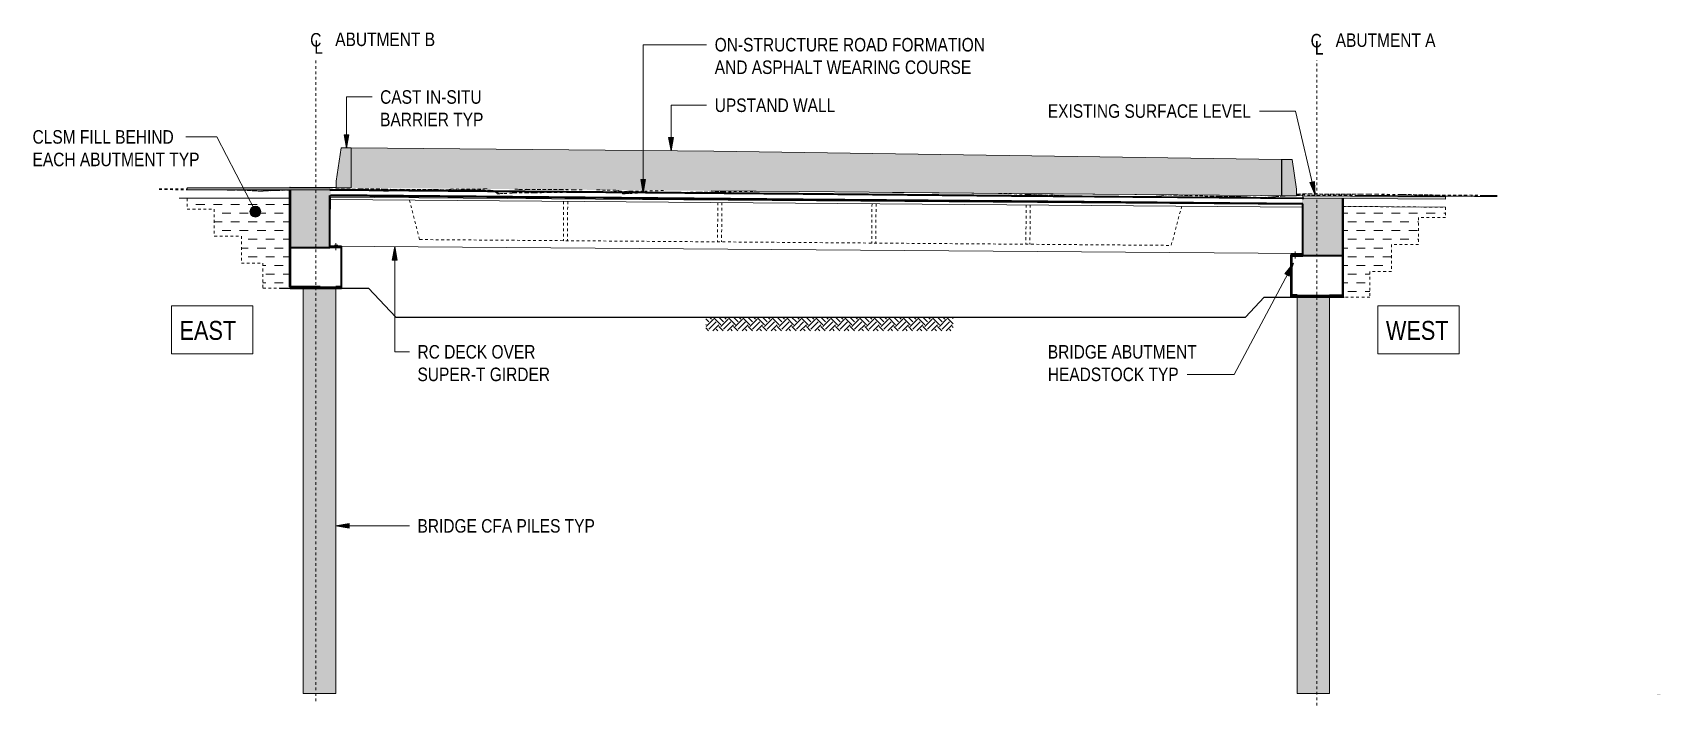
# Model space of a CAD drawing. Header units: metres. Extents: x -1160 to -900, y 3 to 561.
# Drawn here: x -1086 to -1025.8, y 3 to 27.9 of the extents above; entities that cross this region are included whole.
import ezdxf

# ---------------------------------------------------------------- set-up
doc = ezdxf.new("R2010")
doc.units = ezdxf.units.M
for name, pattern in [('Dash - Tight', [0.0045, 0.003, -0.0015]), ('JacobsCenter', [0.015, 0.009, -0.0015, 0.003, -0.0015]), ('JacobsDash', [0.0045, 0.003, -0.0015])]:
    doc.linetypes.add(name, pattern=pattern)
for name, color, linetype, lineweight in [('A-ANNO-NOTE', 7, 'Continuous', 9), ('A-DETL', 7, 'Continuous', 13), ('A-DETL-GENF', 7, 'Continuous', 9), ('A-FLOR', 7, 'Continuous', 40), ('A-GENM', 7, 'Continuous', 25), ('G-ANNO-TEXT', 7, 'Continuous', 9), ('S-BEAM', 7, 'Continuous', 40), ('S-FNDN', 7, 'Continuous', 40)]:
    doc.layers.add(name, color=color, linetype=linetype, lineweight=lineweight)
doc.styles.add('Arial Narrow', font='ARIALN.TTF', dxfattribs={"height": 0.5})
doc.styles.add('Arial Narrow_2', font='ARIALN.TTF', dxfattribs={"height": 0.7})
doc.styles.add('Arial Narrow_3', font='ARIALN.TTF', dxfattribs={"height": 0.0035})
doc.styles.add('Arial Narrow_4', font='ARIALN.TTF', dxfattribs={"height": 0.005})
pattern_1 = [(0, (-1057.083, 10.849), (0.32258, 0.32258), [0.32258, -0.32258])]

msp = doc.modelspace()

# ---------------------------------------------------------------- texts
at = {"layer": 'A-ANNO-NOTE', "char_height": 0.5, "attachment_point": 1, "style": 'Arial Narrow', "bg_fill": 3, "box_fill_scale": 1, "bg_fill_color": 256, "bg_fill_true_color": 13158600, "bg_fill_transparency": 0}
for s, insert in [('ABUTMENT B', (-1074.837, 27.851)), ('ABUTMENT A', (-1037.852, 27.82))]:
    msp.add_mtext(s, dxfattribs=dict(at, insert=insert))
at = {"layer": 'G-ANNO-TEXT', "char_height": 0.5, "attachment_point": 1, "style": 'Arial Narrow', "bg_fill": 3, "box_fill_scale": 1, "bg_fill_color": 256, "bg_fill_true_color": 13158600, "bg_fill_transparency": 0}
for s, insert in [('AND ASPHALT WEARING COURSE', (-1060.808, 26.818)), ('BARRIER TYP', (-1073.178, 24.884)), ('EXISTING SURFACE LEVEL', (-1048.494, 25.197)), ('EACH ABUTMENT TYP', (-1086.027, 23.408)), ('BRIDGE ABUTMENT ', (-1048.494, 16.292)), ('SUPER-T GIRDER', (-1071.796, 15.458)), ('HEADSTOCK TYP', (-1048.494, 15.458))]:
    msp.add_mtext(s, dxfattribs=dict(at, insert=insert))
at = {"layer": 'G-ANNO-TEXT', "insert": (-1025.976, 3.38), "char_height": 0.0035, "attachment_point": 1, "style": 'Arial Narrow_3', "bg_fill": 3, "box_fill_scale": 1, "bg_fill_color": 256, "bg_fill_transparency": 0}
msp.add_mtext('1.', dxfattribs=at)

# ---------------------------------------------------------------- blocks, each defined once
blk = doc.blocks.new('T2DPAA-T2D-PWA-SU-M3D-000101_dwg-40820706-DRG-2873033 - SECTION-STAGE 6')
at = {"color": 9, "linetype": 'Dash - Tight', "lineweight": 18, "true_color": 0xc0c0c0}
for p, q in [((-349.786, 22.044), (-348.75, 22.038)), ((-349.786, 22.042), (-348.75, 22.036)), ((-347.476, 22.028), (-346.835, 22.023)), ((-347.385, 22.028), (-347.111, 22.026)), ((-347.111, 22.026), (-346.841, 22.024)), ((-346.841, 22.024), (-346.815, 22.023)), ((-346.841, 22.024), (-346.835, 22.023)), ((-346.835, 22.023), (-346.746, 22.02)), ((-346.815, 22.023), (-346.679, 22.018)), ((-346.746, 22.02), (-346.231, 21.996)), ((-346.746, 22.02), (-346.679, 22.018)), ((-346.679, 22.018), (-346.177, 21.995)), ((-346.231, 21.996), (-346.116, 21.987)), ((-346.231, 21.996), (-346.177, 21.995)), ((-346.177, 21.995), (-346.065, 21.986)), ((-346.116, 21.987), (-345.95, 21.994)), ((-346.116, 21.987), (-346.049, 21.984)), ((-346.065, 21.986), (-346.049, 21.984)), ((-346.049, 21.984), (-345.888, 21.991)), ((-345.95, 21.994), (-345.483, 22.012)), ((-345.95, 21.994), (-345.863, 21.993)), ((-345.888, 21.991), (-345.863, 21.993)), ((-345.863, 21.993), (-345.416, 22.01)), ((-345.483, 22.012), (-344.95, 22.024)), ((-345.483, 22.012), (-345.416, 22.01)), ((-345.416, 22.01), (-344.95, 22.02)), ((-343.478, 22.055), (-343.235, 22.052)), ((-343.478, 22.053), (-343.256, 22.05)), ((-343.256, 22.05), (-342.446, 22.063)), ((-343.256, 22.05), (-343.235, 22.052)), ((-343.235, 22.052), (-342.381, 22.066)), ((-342.446, 22.063), (-342.335, 22.065)), ((-342.381, 22.066), (-341.436, 22.064)), ((-342.381, 22.066), (-342.335, 22.065)), ((-342.335, 22.065), (-341.444, 22.064)), ((-341.444, 22.064), (-341.132, 22.051)), ((-341.444, 22.064), (-341.436, 22.064)), ((-341.436, 22.064), (-341.106, 22.05)), ((-341.132, 22.051), (-341.088, 22.049)), ((-341.106, 22.05), (-340.85, 22.052)), ((-341.106, 22.05), (-341.088, 22.049)), ((-341.088, 22.049), (-340.842, 22.05)), ((-340.85, 22.052), (-339.584, 22.041)), ((-340.85, 22.052), (-340.813, 22.05)), ((-340.842, 22.05), (-340.813, 22.05)), ((-340.813, 22.05), (-339.602, 22.04)), ((-339.584, 22.041), (-339.602, 22.04)), ((-339.578, 22.04), (-339.602, 22.04)), ((-339.584, 22.041), (-339.384, 22.04)), ((-339.578, 22.04), (-339.387, 22.039)), ((-339.387, 22.039), (-339.384, 22.04)), ((-339.387, 22.039), (-339.124, 22.038)), ((-339.384, 22.04), (-339.107, 22.038)), ((-339.124, 22.038), (-339.091, 22.037)), ((-339.107, 22.038), (-338.37, 22.033)), ((-339.107, 22.038), (-339.091, 22.037)), ((-339.091, 22.037), (-338.4, 22.032)), ((-338.4, 22.032), (-338.301, 22.031)), ((-338.37, 22.033), (-337.845, 22.024)), ((-338.37, 22.033), (-338.301, 22.031)), ((-338.301, 22.031), (-337.856, 22.024)), ((-337.856, 22.024), (-337.607, 22.024)), ((-337.856, 22.024), (-337.845, 22.024)), ((-337.845, 22.024), (-337.551, 22.024)), ((-337.607, 22.024), (-337.543, 22.024)), ((-337.551, 22.024), (-337.347, 21.983)), ((-337.551, 22.024), (-337.543, 22.024)), ((-337.543, 22.024), (-337.432, 22.001)), ((-337.432, 22.001), (-337.426, 21.997)), ((-337.432, 22.001), (-337.347, 21.983)), ((-337.426, 21.997), (-337.3, 21.901)), ((-337.347, 21.983), (-337.336, 21.974)), ((-337.336, 21.974), (-337.283, 21.935)), ((-337.336, 21.974), (-337.3, 21.901)), ((-337.3, 21.901), (-337.291, 21.894)), ((-337.291, 21.894), (-337.283, 21.935)), ((-337.291, 21.894), (-337.276, 21.885)), ((-337.283, 21.935), (-337.2, 21.885)), ((-337.166, 21.892), (-337.276, 21.885)), ((-337.2, 21.885), (-337.276, 21.885)), ((-337.2, 21.885), (-337.039, 21.896)), ((-337.166, 21.892), (-337.036, 21.901)), ((-337.039, 21.896), (-336.741, 21.915)), ((-337.036, 21.901), (-337.039, 21.896)), ((-337.036, 21.901), (-336.794, 21.916)), ((-336.794, 21.916), (-336.743, 21.92)), ((-336.743, 21.92), (-336.668, 21.92)), ((-336.743, 21.92), (-336.697, 21.919)), ((-336.741, 21.915), (-336.697, 21.919)), ((-336.741, 21.915), (-336.702, 21.917)), ((-336.702, 21.917), (-336.68, 21.919)), ((-336.697, 21.919), (-336.702, 21.917)), ((-336.697, 21.919), (-336.668, 21.92)), ((-336.697, 21.919), (-336.68, 21.919)), ((-336.68, 21.919), (-336.252, 21.926)), ((-336.668, 21.92), (-336.225, 21.927)), ((-336.252, 21.926), (-335.916, 21.927)), ((-336.252, 21.926), (-336.225, 21.927)), ((-336.225, 21.927), (-335.9, 21.928)), ((-335.916, 21.927), (-335.661, 21.928)), ((-335.916, 21.927), (-335.9, 21.928)), ((-335.9, 21.928), (-335.652, 21.929)), ((-335.661, 21.928), (-335.38, 21.935)), ((-335.661, 21.928), (-335.652, 21.929)), ((-335.652, 21.929), (-335.38, 21.936)), ((-335.38, 21.936), (-334.506, 21.945)), ((-335.38, 21.935), (-334.479, 21.944)), ((-335.38, 21.936), (-335.38, 21.935)), ((-334.506, 21.945), (-334.435, 21.945)), ((-334.479, 21.944), (-333.58, 21.958)), ((-334.479, 21.944), (-334.435, 21.945)), ((-334.435, 21.945), (-333.58, 21.958)), ((-333.58, 21.958), (-332.438, 21.979)), ((-333.58, 21.958), (-332.38, 21.979)), ((-333.58, 21.958), (-333.58, 21.958)), ((-332.37, 21.98), (-332.438, 21.979)), ((-332.38, 21.979), (-332.438, 21.979)), ((-332.38, 21.979), (-331.846, 21.987)), ((-332.37, 21.98), (-331.846, 21.987)), ((-331.846, 21.987), (-331.063, 22.009)), ((-331.846, 21.987), (-331.053, 22.008)), ((-331.846, 21.987), (-331.846, 21.987)), ((-318.758, 21.903), (-318.382, 21.891)), ((-318.736, 21.903), (-318.382, 21.891)), ((-318.382, 21.891), (-317.745, 21.865)), ((-318.382, 21.891), (-317.701, 21.863)), ((-318.382, 21.891), (-318.382, 21.891)), ((-317.634, 21.862), (-317.745, 21.865)), ((-317.701, 21.863), (-317.745, 21.865)), ((-317.701, 21.863), (-316.329, 21.819)), ((-317.634, 21.862), (-316.329, 21.82)), ((-316.329, 21.82), (-315.962, 21.808)), ((-316.329, 21.82), (-316.329, 21.819)), ((-316.329, 21.819), (-315.943, 21.806)), ((-315.962, 21.808), (-315.778, 21.807)), ((-315.962, 21.808), (-315.943, 21.806)), ((-315.943, 21.806), (-315.749, 21.805)), ((-315.778, 21.807), (-315.559, 21.799)), ((-315.778, 21.807), (-315.749, 21.805)), ((-315.749, 21.805), (-315.519, 21.797)), ((-315.559, 21.799), (-315.267, 21.794)), ((-315.559, 21.799), (-315.519, 21.797)), ((-315.519, 21.797), (-315.212, 21.792)), ((-315.267, 21.794), (-314.836, 21.788)), ((-315.267, 21.794), (-315.212, 21.792)), ((-315.212, 21.792), (-314.76, 21.785)), ((-314.836, 21.788), (-314.634, 21.784)), ((-314.836, 21.788), (-314.76, 21.785)), ((-314.76, 21.785), (-314.547, 21.781)), ((-314.634, 21.784), (-314.516, 21.781)), ((-314.492, 21.782), (-314.547, 21.781)), ((-314.547, 21.781), (-314.516, 21.781)), ((-314.516, 21.781), (-314.469, 21.782)), ((-314.492, 21.782), (-314.433, 21.783)), ((-314.412, 21.778), (-314.492, 21.782)), ((-314.433, 21.783), (-314.469, 21.782)), ((-314.433, 21.783), (-314.387, 21.78)), ((-314.412, 21.778), (-314.387, 21.78)), ((-314.412, 21.778), (-314.295, 21.769)), ((-314.387, 21.78), (-314.318, 21.775)), ((-314.318, 21.775), (-314.231, 21.769)), ((-314.295, 21.769), (-314.221, 21.769)), ((-314.295, 21.769), (-314.231, 21.769)), ((-314.231, 21.769), (-314.215, 21.769)), ((-314.221, 21.769), (-314.161, 21.766)), ((-314.221, 21.769), (-314.215, 21.769)), ((-314.215, 21.769), (-314.201, 21.768)), ((-314.201, 21.768), (-314.159, 21.768)), ((-314.201, 21.768), (-314.161, 21.766)), ((-314.161, 21.766), (-313.978, 21.763)), ((-314.159, 21.768), (-313.968, 21.764)), ((-313.978, 21.763), (-313.968, 21.764)), ((-313.978, 21.763), (-313.758, 21.751)), ((-313.968, 21.764), (-313.789, 21.754)), ((-313.688, 21.749), (-313.789, 21.754)), ((-313.632, 21.752), (-313.758, 21.751)), ((-313.688, 21.749), (-313.758, 21.751)), ((-313.609, 21.75), (-313.688, 21.749)), ((-313.632, 21.752), (-313.629, 21.752)), ((-313.632, 21.752), (-313.622, 21.752)), ((-313.629, 21.752), (-313.622, 21.752)), ((-313.622, 21.752), (-313.629, 21.752)), ((-313.622, 21.752), (-313.618, 21.753)), ((-313.622, 21.752), (-313.618, 21.753)), ((-313.622, 21.752), (-313.604, 21.75)), ((-313.622, 21.752), (-313.622, 21.752)), ((-313.622, 21.752), (-313.553, 21.752)), ((-313.618, 21.753), (-313.258, 21.776)), ((-313.609, 21.75), (-313.604, 21.75)), ((-313.604, 21.75), (-313.553, 21.752)), ((-313.553, 21.752), (-313.545, 21.752)), ((-313.545, 21.752), (-313.26, 21.77)), ((-313.26, 21.77), (-313.157, 21.778)), ((-313.26, 21.77), (-313.258, 21.776)), ((-313.258, 21.776), (-313.127, 21.785)), ((-313.157, 21.778), (-312.978, 21.791)), ((-313.157, 21.778), (-313.127, 21.785)), ((-313.127, 21.785), (-312.9, 21.801)), ((-312.9, 21.801), (-312.978, 21.791)), ((-312.903, 21.796), (-312.978, 21.791)), ((-312.903, 21.796), (-312.78, 21.804)), ((-312.9, 21.801), (-312.761, 21.811)), ((-312.78, 21.804), (-312.563, 21.843)), ((-312.78, 21.804), (-312.761, 21.811)), ((-312.761, 21.811), (-312.542, 21.85)), ((-312.563, 21.843), (-312.535, 21.85)), ((-312.563, 21.843), (-312.539, 21.848)), ((-312.539, 21.848), (-312.529, 21.85)), ((-308.297, 21.859), (-308.287, 21.859)), ((-308.297, 21.857), (-308.287, 21.857)), ((-307.737, 21.85), (-307.171, 21.84)), ((-307.737, 21.847), (-307.187, 21.838)), ((-307.187, 21.838), (-307.171, 21.84)), ((-307.187, 21.838), (-305.498, 21.827)), ((-307.171, 21.84), (-305.391, 21.828)), ((-305.498, 21.827), (-305.302, 21.825)), ((-305.391, 21.828), (-301.877, 21.801)), ((-305.391, 21.828), (-305.302, 21.825)), ((-305.302, 21.825), (-301.968, 21.799)), ((-301.968, 21.799), (-301.877, 21.801)), ((-301.968, 21.799), (-300.33, 21.783)), ((-301.877, 21.801), (-300.33, 21.785))]:
    blk.add_line(p, q, dxfattribs=at)
blk = doc.blocks.new('T2DPAA-T2D-PWA-SU-M3D-000100_SurveySurface_rvt-1-DRG-2873033 - SECTION-STAGE 6')
at = {"color": 9, "linetype": 'Dash - Tight', "lineweight": 18, "true_color": 0xc0c0c0}
blk.add_blockref('T2DPAA-T2D-PWA-SU-M3D-000101_dwg-40820706-DRG-2873033 - SECTION-STAGE 6', (0, 0), dxfattribs=at)
blk = doc.blocks.new('T2DPAA-T2D-PWA-SU-M3D-000101_dwg-V1-DRG-2873033 - SECTION-STAGE 6')
at = {"color": 9, "linetype": 'Dash - Tight', "lineweight": 18, "true_color": 0xc0c0c0}
for p, q in [((-349.786, 22.069), (-348.75, 22.064)), ((-349.786, 22.068), (-348.75, 22.062)), ((-349.786, 22.068), (-348.75, 22.063)), ((-343.478, 22.034), (-342.474, 22.026)), ((-343.478, 22.033), (-343.115, 22.03)), ((-343.478, 22.032), (-343.115, 22.03)), ((-343.115, 22.03), (-342.2, 22.023)), ((-342.474, 22.026), (-342.206, 22.024)), ((-342.206, 22.024), (-342.18, 22.023)), ((-342.206, 22.024), (-342.2, 22.023)), ((-342.2, 22.023), (-342.11, 22.02)), ((-342.18, 22.023), (-342.043, 22.018)), ((-342.11, 22.02), (-341.595, 21.996)), ((-342.11, 22.02), (-342.043, 22.018)), ((-342.043, 22.018), (-341.541, 21.995)), ((-341.595, 21.996), (-341.481, 21.987)), ((-341.595, 21.996), (-341.541, 21.995)), ((-341.541, 21.995), (-341.43, 21.986)), ((-341.481, 21.987), (-341.315, 21.994)), ((-341.481, 21.987), (-341.413, 21.984)), ((-341.43, 21.986), (-341.413, 21.984)), ((-341.413, 21.984), (-341.253, 21.991)), ((-341.315, 21.994), (-340.847, 22.012)), ((-341.315, 21.994), (-341.227, 21.993)), ((-341.253, 21.991), (-341.227, 21.993)), ((-341.227, 21.993), (-340.78, 22.01)), ((-340.847, 22.012), (-339.751, 22.036)), ((-340.847, 22.012), (-340.78, 22.01)), ((-340.78, 22.01), (-339.731, 22.032)), ((-339.751, 22.036), (-339.372, 22.036)), ((-339.751, 22.036), (-339.731, 22.032)), ((-339.731, 22.032), (-339.368, 22.033)), ((-339.372, 22.036), (-339.113, 22.038)), ((-339.368, 22.033), (-339.372, 22.036)), ((-339.368, 22.033), (-339.121, 22.035)), ((-339.113, 22.038), (-339.121, 22.035)), ((-339.107, 22.037), (-339.121, 22.035)), ((-339.113, 22.038), (-339.011, 22.057)), ((-339.107, 22.037), (-339.01, 22.055)), ((-339.011, 22.057), (-338.6, 22.052)), ((-339.01, 22.055), (-339.011, 22.057)), ((-339.01, 22.055), (-338.621, 22.05)), ((-338.621, 22.05), (-337.811, 22.063)), ((-338.621, 22.05), (-338.6, 22.052)), ((-338.6, 22.052), (-337.745, 22.066)), ((-337.811, 22.063), (-337.7, 22.065)), ((-337.745, 22.066), (-337.729, 22.066)), ((-337.745, 22.066), (-337.7, 22.065)), ((-337.7, 22.065), (-337.659, 22.065)), ((-336.635, 22.056), (-336.497, 22.051)), ((-336.611, 22.056), (-336.47, 22.05)), ((-336.497, 22.051), (-336.453, 22.049)), ((-336.47, 22.05), (-336.215, 22.052)), ((-336.47, 22.05), (-336.453, 22.049)), ((-336.453, 22.049), (-336.207, 22.05)), ((-336.215, 22.052), (-334.949, 22.041)), ((-336.215, 22.052), (-336.178, 22.05)), ((-336.207, 22.05), (-336.178, 22.05)), ((-336.178, 22.05), (-334.967, 22.04)), ((-334.949, 22.041), (-334.967, 22.04)), ((-334.943, 22.04), (-334.967, 22.04)), ((-334.949, 22.041), (-334.749, 22.04)), ((-334.943, 22.04), (-334.752, 22.039)), ((-334.752, 22.039), (-334.749, 22.04)), ((-334.752, 22.039), (-334.489, 22.038)), ((-334.749, 22.04), (-334.679, 22.04)), ((-334.489, 22.038), (-334.456, 22.037)), ((-334.462, 22.038), (-334.456, 22.037)), ((-334.456, 22.037), (-334.081, 22.034)), ((-333.62, 22.031), (-333.221, 22.024)), ((-333.586, 22.03), (-333.21, 22.024)), ((-333.221, 22.024), (-332.972, 22.024)), ((-333.221, 22.024), (-333.21, 22.024)), ((-333.21, 22.024), (-332.916, 22.024)), ((-332.972, 22.024), (-332.908, 22.024)), ((-332.916, 22.024), (-332.712, 21.983)), ((-332.916, 22.024), (-332.908, 22.024)), ((-332.908, 22.024), (-332.797, 22.002)), ((-332.797, 22.002), (-332.791, 21.997)), ((-332.797, 22.002), (-332.712, 21.983)), ((-332.791, 21.997), (-332.665, 21.9)), ((-332.712, 21.983), (-332.701, 21.974)), ((-332.701, 21.974), (-332.648, 21.935)), ((-332.701, 21.974), (-332.665, 21.9)), ((-332.665, 21.9), (-332.656, 21.893)), ((-332.656, 21.893), (-332.648, 21.935)), ((-332.656, 21.893), (-332.642, 21.885)), ((-332.648, 21.935), (-332.566, 21.885)), ((-332.531, 21.892), (-332.642, 21.885)), ((-332.566, 21.885), (-332.642, 21.885)), ((-332.566, 21.885), (-332.404, 21.896)), ((-332.531, 21.892), (-332.401, 21.901)), ((-332.404, 21.896), (-332.105, 21.915)), ((-332.401, 21.901), (-332.404, 21.896)), ((-332.401, 21.901), (-332.158, 21.917)), ((-332.158, 21.917), (-332.108, 21.92)), ((-332.108, 21.92), (-332.033, 21.92)), ((-332.108, 21.92), (-332.062, 21.919)), ((-332.105, 21.915), (-332.062, 21.919)), ((-332.105, 21.915), (-332.067, 21.918)), ((-332.067, 21.918), (-332.045, 21.919)), ((-332.062, 21.919), (-332.067, 21.918)), ((-332.062, 21.919), (-332.033, 21.92)), ((-332.062, 21.919), (-332.045, 21.919)), ((-332.045, 21.919), (-331.617, 21.926)), ((-332.033, 21.92), (-331.59, 21.927)), ((-331.617, 21.926), (-331.281, 21.927)), ((-331.617, 21.926), (-331.59, 21.927)), ((-331.59, 21.927), (-331.265, 21.928)), ((-331.281, 21.927), (-331.026, 21.928)), ((-331.281, 21.927), (-331.265, 21.928)), ((-331.265, 21.928), (-331.017, 21.929)), ((-331.026, 21.928), (-330.745, 21.935)), ((-331.026, 21.928), (-331.017, 21.929)), ((-331.017, 21.929), (-330.745, 21.936)), ((-330.745, 21.936), (-329.871, 21.945)), ((-330.745, 21.935), (-329.843, 21.944)), ((-330.745, 21.936), (-330.745, 21.935)), ((-329.871, 21.945), (-329.8, 21.945)), ((-329.843, 21.944), (-328.945, 21.958)), ((-329.843, 21.944), (-329.8, 21.945)), ((-329.8, 21.945), (-328.945, 21.958)), ((-328.945, 21.958), (-327.804, 21.979)), ((-328.945, 21.958), (-327.746, 21.979)), ((-328.945, 21.958), (-328.945, 21.958)), ((-327.735, 21.98), (-327.804, 21.979)), ((-327.746, 21.979), (-327.804, 21.979)), ((-327.746, 21.979), (-327.714, 21.98)), ((-327.735, 21.98), (-327.729, 21.98)), ((-312.687, 21.851), (-311.694, 21.819)), ((-312.648, 21.851), (-311.694, 21.82)), ((-311.694, 21.82), (-311.327, 21.808)), ((-311.694, 21.82), (-311.694, 21.819)), ((-311.694, 21.819), (-311.308, 21.806)), ((-311.327, 21.808), (-311.143, 21.807)), ((-311.327, 21.808), (-311.308, 21.806)), ((-311.308, 21.806), (-311.115, 21.805)), ((-311.143, 21.807), (-310.924, 21.799)), ((-311.143, 21.807), (-311.115, 21.805)), ((-311.115, 21.805), (-310.884, 21.797)), ((-310.924, 21.799), (-310.632, 21.794)), ((-310.924, 21.799), (-310.884, 21.797)), ((-310.884, 21.797), (-310.577, 21.792)), ((-310.632, 21.794), (-310.202, 21.788)), ((-310.632, 21.794), (-310.577, 21.792)), ((-310.577, 21.792), (-310.125, 21.785)), ((-310.202, 21.788), (-309.999, 21.784)), ((-310.202, 21.788), (-310.125, 21.785)), ((-310.125, 21.785), (-309.912, 21.781)), ((-309.999, 21.784), (-309.881, 21.781)), ((-309.857, 21.782), (-309.912, 21.781)), ((-309.912, 21.781), (-309.881, 21.781)), ((-309.881, 21.781), (-309.833, 21.782)), ((-309.857, 21.782), (-309.798, 21.783)), ((-309.777, 21.778), (-309.857, 21.782)), ((-309.798, 21.783), (-309.833, 21.782)), ((-309.798, 21.783), (-309.752, 21.78)), ((-309.777, 21.778), (-309.752, 21.78)), ((-309.777, 21.778), (-309.659, 21.769)), ((-309.752, 21.78), (-309.683, 21.775)), ((-309.683, 21.775), (-309.596, 21.769)), ((-309.659, 21.769), (-309.586, 21.769)), ((-309.659, 21.769), (-309.596, 21.769)), ((-309.596, 21.769), (-309.58, 21.769)), ((-309.586, 21.769), (-309.526, 21.766)), ((-309.586, 21.769), (-309.58, 21.769)), ((-309.58, 21.769), (-309.566, 21.768)), ((-309.566, 21.768), (-309.525, 21.768)), ((-309.566, 21.768), (-309.526, 21.766)), ((-309.526, 21.766), (-309.343, 21.763)), ((-309.525, 21.768), (-309.333, 21.764)), ((-309.343, 21.763), (-309.333, 21.764)), ((-309.343, 21.763), (-309.123, 21.751)), ((-309.333, 21.764), (-309.153, 21.754)), ((-309.053, 21.749), (-309.153, 21.754)), ((-308.996, 21.752), (-309.123, 21.751)), ((-309.053, 21.749), (-309.123, 21.751)), ((-308.973, 21.749), (-309.053, 21.749)), ((-308.996, 21.752), (-308.993, 21.752)), ((-308.996, 21.752), (-308.987, 21.752)), ((-308.993, 21.752), (-308.987, 21.752)), ((-308.987, 21.752), (-308.993, 21.752)), ((-308.987, 21.752), (-308.984, 21.753)), ((-308.987, 21.752), (-308.984, 21.753)), ((-308.987, 21.752), (-308.969, 21.75)), ((-308.987, 21.752), (-308.987, 21.752)), ((-308.987, 21.752), (-308.918, 21.752)), ((-308.984, 21.753), (-308.623, 21.776)), ((-308.973, 21.749), (-308.969, 21.75)), ((-308.969, 21.75), (-308.918, 21.752)), ((-308.918, 21.752), (-308.91, 21.752)), ((-308.91, 21.752), (-308.625, 21.77)), ((-308.625, 21.77), (-308.522, 21.778)), ((-308.625, 21.77), (-308.623, 21.776)), ((-308.623, 21.776), (-308.493, 21.785)), ((-308.522, 21.778), (-308.343, 21.79)), ((-308.522, 21.778), (-308.493, 21.785)), ((-308.493, 21.785), (-308.266, 21.801)), ((-308.266, 21.801), (-308.343, 21.79)), ((-308.269, 21.796), (-308.343, 21.79)), ((-308.269, 21.796), (-308.145, 21.804)), ((-308.266, 21.801), (-308.126, 21.811)), ((-308.145, 21.804), (-308.084, 21.815)), ((-308.145, 21.804), (-308.126, 21.811)), ((-308.126, 21.811), (-308.105, 21.815)), ((-307.737, 21.876), (-307.725, 21.878)), ((-307.737, 21.875), (-307.728, 21.876)), ((-307.728, 21.876), (-307.725, 21.878)), ((-307.728, 21.876), (-307.727, 21.876)), ((-307.727, 21.876), (-307.7, 21.876)), ((-307.725, 21.878), (-307.724, 21.878)), ((-307.724, 21.878), (-307.722, 21.878)), ((-307.724, 21.878), (-307.7, 21.876)), ((-307.722, 21.878), (-307.291, 21.889)), ((-307.722, 21.878), (-307.674, 21.876)), ((-307.7, 21.876), (-307.699, 21.876)), ((-307.699, 21.876), (-307.674, 21.876)), ((-307.674, 21.876), (-307.267, 21.887)), ((-307.291, 21.889), (-306.693, 21.875)), ((-307.291, 21.889), (-307.267, 21.887)), ((-307.267, 21.887), (-306.704, 21.873)), ((-306.704, 21.873), (-306.633, 21.872)), ((-306.693, 21.875), (-305.322, 21.87)), ((-306.693, 21.875), (-306.633, 21.872)), ((-306.633, 21.872), (-305.359, 21.867)), ((-305.322, 21.87), (-305.359, 21.867)), ((-305.326, 21.867), (-305.359, 21.867)), ((-305.083, 21.87), (-305.326, 21.867)), ((-305.062, 21.873), (-305.322, 21.87)), ((-305.062, 21.873), (-305.083, 21.87)), ((-305.054, 21.87), (-305.083, 21.87)), ((-305.062, 21.873), (-304.794, 21.871)), ((-305.054, 21.87), (-304.799, 21.868)), ((-304.799, 21.868), (-304.794, 21.871)), ((-304.799, 21.868), (-303.884, 21.86)), ((-304.794, 21.871), (-303.828, 21.862)), ((-303.884, 21.86), (-303.778, 21.859)), ((-303.828, 21.862), (-302.536, 21.84)), ((-303.828, 21.862), (-303.778, 21.859)), ((-303.778, 21.859), (-302.552, 21.838)), ((-302.552, 21.838), (-302.536, 21.84)), ((-302.552, 21.838), (-300.862, 21.827)), ((-302.536, 21.84), (-300.755, 21.828)), ((-300.862, 21.827), (-300.666, 21.825)), ((-300.755, 21.828), (-300.33, 21.825)), ((-300.755, 21.828), (-300.666, 21.825)), ((-300.666, 21.825), (-300.33, 21.823))]:
    blk.add_line(p, q, dxfattribs=at)
blk = doc.blocks.new('T2DPAA-T2D-PWA-SU-M3D-000100_SurveySurface_rvt-2-DRG-2873033 - SECTION-STAGE 6')
at = {"color": 9, "linetype": 'Dash - Tight', "lineweight": 18, "true_color": 0xc0c0c0}
blk.add_blockref('T2DPAA-T2D-PWA-SU-M3D-000101_dwg-V1-DRG-2873033 - SECTION-STAGE 6', (0, 0), dxfattribs=at)
blk = doc.blocks.new('20_SFR_WSC_ShotcreteWall_ArchFlatBack_Datum - ArchWall_PileSize_1200-8656296-DRG-2873033 - SECTION-STAGE 6')
at = {"layer": 'A-GENM'}
for p, q in [((-344.409, 18.445), (-344.371, 18.444)), ((-344.403, 18.444), (-344.409, 18.445))]:
    blk.add_line(p, q, dxfattribs=at)
at = {"layer": 'A-GENM', "flags": 128}
blk.add_lwpolyline([(-344.266, 18.444), (-344.311, 18.444), (-344.371, 18.444)], dxfattribs=at)
blk = doc.blocks.new('05_SFO_BPE_Twin_Pedestal_Sq125_CS_BR08-ABUT_B - 525 Wide Pedestal _125L x 125W x20H_-6054781-DRG-2873033 - SECTION-STAGE 6')
at = {"layer": 'S-FNDN', "true_color": 0xc0c0c0}
blk.add_hatch(color=9, dxfattribs=at).paths.add_polyline_path([(-343.186, 19.961), (-343.186, 19.962), (-343.311, 19.961)])
at = {"layer": 'S-FNDN'}
for p, q in [((-343.311, 19.962), (-343.186, 19.962)), ((-343.311, 19.942), (-343.311, 19.962)), ((-343.311, 19.962), (-343.311, 19.961)), ((-343.186, 19.961), (-343.311, 19.961)), ((-343.311, 19.961), (-343.311, 19.941)), ((-343.186, 19.942), (-343.311, 19.942)), ((-343.311, 19.941), (-343.311, 19.942)), ((-343.311, 19.941), (-343.186, 19.941)), ((-343.186, 19.962), (-343.186, 19.942)), ((-343.186, 19.961), (-343.186, 19.962)), ((-343.186, 19.941), (-343.186, 19.961)), ((-343.186, 19.942), (-343.186, 19.941))]:
    blk.add_line(p, q, dxfattribs=at)
blk = doc.blocks.new('05_SFO_BPE_Twin_Pedestal_Sq125_CS_BR13-1 - 525 Wide Pedestal _125L x 125W x20H_-5992202-DRG-2873033 - SECTION-STAGE 6')
at = {"layer": 'S-FNDN', "true_color": 0xc0c0c0}
blk.add_hatch(color=9, dxfattribs=at).paths.add_polyline_path([(-307.665, 19.654), (-307.665, 19.655), (-307.79, 19.654)])
at = {"layer": 'S-FNDN'}
for p, q in [((-307.79, 19.655), (-307.665, 19.655)), ((-307.79, 19.635), (-307.79, 19.655)), ((-307.79, 19.655), (-307.79, 19.654)), ((-307.665, 19.654), (-307.79, 19.654)), ((-307.79, 19.654), (-307.79, 19.634)), ((-307.665, 19.635), (-307.79, 19.635)), ((-307.79, 19.634), (-307.79, 19.635)), ((-307.79, 19.634), (-307.665, 19.634)), ((-307.665, 19.655), (-307.665, 19.635)), ((-307.665, 19.654), (-307.665, 19.655)), ((-307.665, 19.634), (-307.665, 19.654)), ((-307.665, 19.635), (-307.665, 19.634))]:
    blk.add_line(p, q, dxfattribs=at)
blk = doc.blocks.new('CS_Annot_Centreline Symbol1 - CS_Annot_Centreline Symbol-5070896-DRG-2873033 - SECTION-STAGE 6')
at = {"layer": 'A-ANNO-NOTE', "char_height": 0.5, "attachment_point": 1, "style": 'Arial Narrow'}
for s, insert, width in [('C  ', (-344.206, 27.832), 0.88186), ('L', (-344.05, 27.566), 0.38481)]:
    blk.add_mtext(s, dxfattribs=dict(at, insert=insert, width=width))

# ---------------------------------------------------------------- hatches: boundary and pattern name
at = {"layer": 'A-DETL-GENF', "true_color": 0xc0c0c0}
for points in [[(-1074.245, 22.108), (-1074.245, 23.583), (-1074.619, 23.583), (-1074.805, 22.359), (-1074.805, 22.112)], [(-1039.855, 21.813), (-1039.855, 23.158), (-1060.841, 23.468), (-1074.245, 23.583), (-1074.245, 22.108), (-1044.249, 21.851)], [(-1039.845, 21.813), (-1039.295, 21.817), (-1039.295, 22.064), (-1039.461, 23.158), (-1039.845, 23.158), (-1039.845, 21.898)], [(-1075.162, 22.028), (-1075.036, 22.029), (-1075.036, 22.113), (-1080.308, 22.113), (-1080.308, 22.028), (-1075.688, 22.028)], [(-1033.794, 21.691), (-1033.793, 21.776), (-1039.065, 21.806), (-1039.066, 21.722), (-1037.44, 21.712)]]:
    msp.add_hatch(color=9, dxfattribs=at).paths.add_polyline_path(points)
at = {"layer": 'A-DETL-GENF'}
h = msp.add_hatch(dxfattribs=at)
h.set_pattern_fill('FP_4', color=256, style=0, pattern_type=2)
h.set_pattern_definition(pattern_1)
h.paths.add_polyline_path([(-1077.508, 18.394), (-1076.508, 18.395), (-1076.51, 21.728), (-1080.308, 21.72), (-1080.308, 21.318), (-1079.308, 21.318), (-1079.308, 20.318), (-1078.308, 20.318), (-1078.308, 19.318), (-1077.508, 19.318), (-1077.508, 18.44)])
at = {"layer": 'A-DETL-GENF', "true_color": 0xffffff}
for points in [[(-1075.083, 19.898), (-1075.035, 19.9), (-1075.035, 21.828), (-1075.005, 21.829), (-1075.005, 22.028), (-1076.508, 22.028), (-1076.508, 19.898), (-1075.162, 19.898)], [(-1037.591, 19.591), (-1037.591, 21.713), (-1039.093, 21.721), (-1039.093, 21.521), (-1039.063, 21.521), (-1039.062, 19.591), (-1038.724, 19.591)], [(-1076.021, 3.409), (-1074.821, 3.409), (-1074.821, 18.444), (-1076.021, 18.444), (-1076.021, 14.915)], [(-1038.076, 3.409), (-1038.076, 18.139), (-1039.276, 18.139), (-1039.276, 3.409), (-1039.052, 3.409)]]:
    msp.add_hatch(color=7, dxfattribs=at).paths.add_polyline_path(points)
at = {"layer": 'A-DETL-GENF'}
h = msp.add_hatch(dxfattribs=at)
h.set_pattern_fill('FP_4', color=256, style=0, pattern_type=2)
h.set_pattern_definition(pattern_1)
h.paths.add_polyline_path([(-1037.591, 18.069), (-1036.591, 18.069), (-1036.591, 19.012), (-1035.791, 19.012), (-1035.791, 20.012), (-1034.791, 20.012), (-1034.791, 21.012), (-1033.791, 21.012), (-1033.791, 21.391), (-1037.591, 21.421), (-1037.591, 18.088)])
at = {"layer": 'A-DETL-GENF', "true_color": 0xffffff}
h = msp.add_hatch(color=7, dxfattribs=at)
h.paths.add_polyline_path([(-1076.502, 18.395), (-1076.021, 18.395), (-1076.021, 18.444), (-1075.967, 18.445), (-1076.508, 18.447), (-1076.508, 18.395)])
h.paths.add_polyline_path([(-1074.603, 18.395), (-1074.603, 18.44), (-1074.821, 18.44), (-1074.821, 18.395)])
h = msp.add_hatch(color=7, dxfattribs=at)
h.paths.add_polyline_path([(-1038.076, 18.088), (-1037.591, 18.089), (-1037.591, 18.127), (-1038.076, 18.127)])
h.paths.add_polyline_path([(-1039.276, 18.088), (-1039.276, 18.134), (-1039.495, 18.134), (-1039.495, 18.088), (-1039.488, 18.088)])
at = {"layer": 'A-DETL-GENF'}
h = msp.add_hatch(dxfattribs=at)
h.set_pattern_fill('FP_3', color=256, style=0, pattern_type=2)
h.set_pattern_definition([(315, (-1057.083, 10.849), (0.538815, 0), [0.381, -0.381]), (315, (-1056.982, 10.951), (0.538815, 0), [0.381, -0.381]), (315, (-1056.881, 11.052), (0.538815, 0), [0.381, -0.381]), (45, (-1056.814, 11.052), (0, 0.538815), [0.381, -0.381]), (45, (-1056.713, 10.951), (0, 0.538815), [0.381, -0.381]), (45, (-1056.612, 10.849), (0, 0.538815), [0.381, -0.381])])
h.paths.add_polyline_path([(-1057.711, 16.822), (-1051.993, 16.822), (-1051.993, 17.322), (-1061.135, 17.322), (-1061.135, 16.822)])
at = {"layer": 'G-ANNO-TEXT'}
for points in [[(-1074.424, 23.569), (-1074.335, 24.069), (-1074.512, 24.069)], [(-1062.424, 23.474), (-1062.335, 23.974), (-1062.512, 23.974)], [(-1063.449, 21.916), (-1063.361, 22.416), (-1063.538, 22.416)], [(-1038.611, 21.838), (-1038.638, 22.345), (-1038.81, 22.305)], [(-1072.64, 19.935), (-1072.728, 19.435), (-1072.552, 19.435)], [(-1039.415, 19.323), (-1039.728, 18.923), (-1039.572, 18.84)], [(-1074.824, 9.604), (-1074.324, 9.516), (-1074.324, 9.693)]]:
    msp.add_hatch(color=256, dxfattribs=at).paths.add_polyline_path(points)
h = msp.add_hatch(color=256, dxfattribs=at)
edge = h.paths.add_edge_path()
edge.add_arc((-1077.791, 21.228), 0.2, 0, 360)
at = {"layer": 'S-BEAM', "lineweight": 5, "true_color": 0xc0c0c0}
for points in [[(-1076.502, 18.447), (-1076.502, 19.898), (-1076.508, 19.898), (-1076.508, 18.448)], [(-1039.488, 18.134), (-1039.488, 19.635), (-1039.496, 19.635), (-1039.496, 18.135)]]:
    msp.add_hatch(color=9, dxfattribs=at).paths.add_polyline_path(points)
h = msp.add_hatch(color=9, dxfattribs=at)
h.paths.add_polyline_path([(-1074.603, 19.94), (-1074.612, 19.941), (-1074.744, 19.941)])
h.paths.add_polyline_path([(-1074.869, 19.941), (-1074.869, 19.942), (-1075.035, 19.942)])
h = msp.add_hatch(color=9, dxfattribs=at)
h.paths.add_polyline_path([(-1039.063, 19.633), (-1039.063, 19.634), (-1039.223, 19.634)])
h.paths.add_polyline_path([(-1039.348, 19.634), (-1039.348, 19.635), (-1039.488, 19.635)])

# ---------------------------------------------------------------- linework, layer by layer
at = {"layer": 'A-DETL', "linetype": 'JacobsCenter', "lineweight": 15}
for p, q in [((-1075.556, 22.113), (-1075.556, 26.822)), ((-1038.543, 21.804), (-1038.543, 26.822)), ((-1075.556, 3.122), (-1075.556, 22.028)), ((-1038.543, 2.962), (-1038.543, 21.719))]:
    msp.add_line(p, q, dxfattribs=at)
at = {"layer": 'A-DETL', "lineweight": 18}
for p, q in [((-1074.805, 22.359), (-1074.619, 23.583)), ((-1074.619, 23.583), (-1074.245, 23.583)), ((-1039.461, 23.158), (-1039.845, 23.158)), ((-1039.295, 22.064), (-1039.461, 23.158)), ((-1074.805, 22.112), (-1074.805, 22.359)), ((-1075.035, 21.828), (-1075.005, 21.828)), ((-1075.017, 21.766), (-1075.031, 19.951)), ((-1075.018, 21.676), (-1039.078, 21.398)), ((-1075.017, 21.766), (-1039.078, 21.488)), ((-1074.245, 22.108), (-1074.805, 22.112)), ((-1039.845, 21.813), (-1039.295, 21.817)), ((-1039.295, 21.817), (-1039.295, 22.064)), ((-1039.078, 21.488), (-1039.076, 19.673)), ((-1075.031, 19.951), (-1039.076, 19.673))]:
    msp.add_line(p, q, dxfattribs=at)
at = {"layer": 'A-DETL', "color": 7, "lineweight": 9, "true_color": 0xffffff}
for p, q in [((-1074.245, 23.583), (-1074.245, 22.108)), ((-1039.845, 23.158), (-1039.845, 21.813))]:
    msp.add_line(p, q, dxfattribs=at)
at = {"layer": 'A-DETL', "lineweight": 15}
for p, q in [((-1074.245, 23.583), (-1060.841, 23.468)), ((-1039.855, 23.158), (-1060.841, 23.468)), ((-1075.036, 22.113), (-1080.308, 22.113)), ((-1080.308, 22.113), (-1080.308, 22.028)), ((-1080.308, 22.028), (-1075.036, 22.028)), ((-1039.065, 21.807), (-1039.066, 21.722)), ((-1039.066, 21.722), (-1033.794, 21.691)), ((-1033.793, 21.776), (-1039.065, 21.807)), ((-1033.794, 21.691), (-1033.793, 21.776)), ((-1074.821, 18.444), (-1076.021, 18.444)), ((-1076.021, 18.444), (-1076.021, 3.409)), ((-1074.821, 3.409), (-1074.821, 18.444)), ((-1038.076, 18.139), (-1039.276, 18.139)), ((-1039.276, 18.139), (-1039.276, 3.409)), ((-1038.076, 3.409), (-1038.076, 18.139)), ((-1076.021, 3.409), (-1074.821, 3.409)), ((-1039.276, 3.409), (-1038.076, 3.409))]:
    msp.add_line(p, q, dxfattribs=at)
at = {"layer": 'A-DETL', "color": 9, "true_color": 0xc0c0c0}
msp.add_line((-1074.245, 23.558), (-1074.245, 22.118), dxfattribs=at)
at = {"layer": 'A-DETL', "color": 9, "lineweight": 25, "true_color": 0xc0c0c0}
msp.add_line((-1039.855, 23.138), (-1039.855, 21.843), dxfattribs=at)
at = {"layer": 'A-DETL', "color": 8, "lineweight": 15, "true_color": 0x808080}
for p, q in [((-1076.508, 21.728), (-1080.608, 21.728)), ((-1037.591, 21.421), (-1033.791, 21.391))]:
    msp.add_line(p, q, dxfattribs=at)
at = {"layer": 'A-DETL', "linetype": 'JacobsDash', "lineweight": 15}
for p, q in [((-1076.508, 21.728), (-1080.308, 21.72)), ((-1080.308, 21.72), (-1080.308, 21.318)), ((-1080.308, 21.318), (-1079.308, 21.318)), ((-1079.308, 21.318), (-1079.308, 20.318)), ((-1037.591, 21.421), (-1033.791, 21.391)), ((-1033.791, 21.391), (-1033.791, 21.012)), ((-1033.791, 21.012), (-1034.791, 21.012)), ((-1034.791, 21.012), (-1034.791, 20.012)), ((-1079.308, 20.318), (-1078.308, 20.318)), ((-1078.308, 20.318), (-1078.308, 19.318)), ((-1034.791, 20.012), (-1035.791, 20.012)), ((-1035.791, 20.012), (-1035.791, 19.012)), ((-1078.308, 19.318), (-1077.508, 19.318)), ((-1077.508, 19.318), (-1077.508, 18.394)), ((-1035.791, 19.012), (-1036.591, 19.012)), ((-1036.591, 19.012), (-1036.591, 18.069)), ((-1077.508, 18.394), (-1076.508, 18.394)), ((-1036.591, 18.069), (-1037.591, 18.069))]:
    msp.add_line(p, q, dxfattribs=at)
at = {"layer": 'A-DETL', "lineweight": 35}
for p, q in [((-1076.508, 22.028), (-1076.508, 19.898)), ((-1075.005, 22.028), (-1075.036, 22.028)), ((-1075.035, 19.898), (-1075.035, 21.828)), ((-1039.093, 21.721), (-1039.031, 21.721)), ((-1037.591, 21.713), (-1037.591, 19.591)), ((-1039.063, 21.521), (-1039.093, 21.521)), ((-1039.063, 19.591), (-1039.063, 21.521)), ((-1076.508, 19.9), (-1076.508, 18.395)), ((-1076.508, 19.898), (-1075.035, 19.898)), ((-1074.603, 19.9), (-1075.035, 19.9)), ((-1074.603, 18.395), (-1074.603, 19.9)), ((-1039.495, 18.088), (-1039.495, 19.593)), ((-1039.495, 19.593), (-1039.063, 19.593)), ((-1037.591, 19.591), (-1039.063, 19.591)), ((-1037.59, 19.593), (-1037.59, 18.088)), ((-1076.508, 18.395), (-1074.603, 18.395)), ((-1037.59, 18.088), (-1039.495, 18.088))]:
    msp.add_line(p, q, dxfattribs=at)
at = {"layer": 'A-DETL', "linetype": 'JacobsDash', "lineweight": 18}
for p, q in [((-1072.094, 21.653), (-1071.716, 20.194)), ((-1066.393, 21.609), (-1066.404, 20.153)), ((-1066.243, 21.608), (-1066.254, 20.152)), ((-1060.693, 21.565), (-1060.705, 20.109)), ((-1060.543, 21.564), (-1060.555, 20.108)), ((-1054.993, 21.521), (-1055.005, 20.065)), ((-1054.843, 21.52), (-1054.855, 20.064)), ((-1049.294, 21.477), (-1049.305, 20.021)), ((-1049.144, 21.476), (-1049.155, 20.02)), ((-1043.543, 21.432), (-1043.931, 19.979)), ((-1071.716, 20.194), (-1043.931, 19.979))]:
    msp.add_line(p, q, dxfattribs=at)
at = {"layer": 'A-DETL', "lineweight": 9}
for p, q in [((-1076.508, 18.394), (-1076.508, 19.898)), ((-1037.591, 18.069), (-1037.591, 19.591))]:
    msp.add_line(p, q, dxfattribs=at)
at = {"layer": 'A-DETL'}
for p, q in [((-1074.876, 19.948), (-1074.876, 19.898)), ((-1074.751, 19.948), (-1074.876, 19.948)), ((-1074.876, 19.898), (-1074.751, 19.898)), ((-1074.751, 19.898), (-1074.751, 19.948)), ((-1039.412, 19.645), (-1039.412, 19.595)), ((-1039.287, 19.645), (-1039.412, 19.645)), ((-1039.412, 19.595), (-1039.287, 19.595)), ((-1039.287, 19.595), (-1039.287, 19.645))]:
    msp.add_line(p, q, dxfattribs=at)
at = {"layer": 'A-DETL', "linetype": 'JacobsCenter'}
for p, q in [((-1074.814, 20.058), (-1074.814, 19.798)), ((-1039.35, 19.755), (-1039.35, 19.495))]:
    msp.add_line(p, q, dxfattribs=at)
at = {"layer": 'A-DETL', "lineweight": 25}
for p, q in [((-1076.895, 18.394), (-1073.602, 18.394)), ((-1072.603, 17.322), (-1073.602, 18.394)), ((-1041.192, 17.322), (-1040.495, 18.069)), ((-1040.495, 18.069), (-1037.534, 18.069)), ((-1072.603, 17.322), (-1041.192, 17.322))]:
    msp.add_line(p, q, dxfattribs=at)
at = {"layer": 'A-FLOR', "lineweight": 9}
for p, q in [((-1076.51, 22.113), (-1076.51, 22.129)), ((-1076.51, 22.129), (-1074.805, 22.114)), ((-1076.501, 22.128), (-1076.51, 22.129)), ((-1076.501, 22.128), (-1076.501, 22.113)), ((-1074.805, 22.113), (-1076.501, 22.128)), ((-1057.5, 21.881), (-1075.036, 22.031)), ((-1075.036, 22.03), (-1057.668, 21.881)), ((-1057.668, 21.966), (-1060.944, 21.994)), ((-1049.933, 21.898), (-1057.668, 21.966)), ((-1057.657, 21.966), (-1057.668, 21.966)), ((-1057.668, 21.881), (-1049.933, 21.813)), ((-1057.668, 21.881), (-1057.5, 21.881)), ((-1049.833, 21.813), (-1057.5, 21.881)), ((-1054.237, 21.937), (-1049.833, 21.898)), ((-1039.065, 21.806), (-1049.933, 21.898)), ((-1049.933, 21.898), (-1049.833, 21.898)), ((-1049.933, 21.813), (-1039.093, 21.721)), ((-1049.833, 21.898), (-1039.065, 21.806)), ((-1039.065, 21.721), (-1049.833, 21.813)), ((-1037.591, 21.708), (-1037.591, 21.713))]:
    msp.add_line(p, q, dxfattribs=at)
at = {"layer": 'A-FLOR'}
for p, q in [((-1076.51, 21.843), (-1076.51, 22.028)), ((-1075.036, 22.03), (-1057.542, 21.88)), ((-1057.711, 21.88), (-1075.036, 22.029)), ((-1057.542, 21.68), (-1075.005, 21.83)), ((-1075.005, 21.829), (-1057.711, 21.68)), ((-1049.933, 21.813), (-1057.711, 21.88)), ((-1057.711, 21.68), (-1049.933, 21.613)), ((-1057.542, 21.88), (-1049.833, 21.813)), ((-1049.833, 21.613), (-1057.542, 21.68)), ((-1039.093, 21.718), (-1049.933, 21.813)), ((-1049.833, 21.813), (-1039.093, 21.719)), ((-1037.591, 21.505), (-1037.591, 21.705)), ((-1049.933, 21.613), (-1039.063, 21.518)), ((-1039.063, 21.519), (-1049.833, 21.613))]:
    msp.add_line(p, q, dxfattribs=at)
at = {"layer": 'A-FLOR', "lineweight": 15}
for p, q in [((-1057.542, 21.88), (-1057.711, 21.88)), ((-1057.711, 21.68), (-1057.542, 21.68)), ((-1049.933, 21.813), (-1049.833, 21.813)), ((-1049.833, 21.613), (-1049.933, 21.613))]:
    msp.add_line(p, q, dxfattribs=at)
at = {"layer": 'G-ANNO-TEXT'}
for p, q in [((-1063.449, 27.401), (-1061.108, 27.401)), ((-1063.449, 21.916), (-1063.449, 27.401)), ((-1074.424, 25.467), (-1073.478, 25.467)), ((-1074.424, 23.569), (-1074.424, 25.467)), ((-1062.424, 25.162), (-1061.108, 25.162)), ((-1062.424, 23.474), (-1062.424, 25.162)), ((-1040.047, 24.947), (-1040.667, 24.947)), ((-1039.332, 24.947), (-1040.047, 24.947)), ((-1038.611, 21.838), (-1039.332, 24.947)), ((-1079.323, 23.991), (-1080.356, 23.991)), ((-1079.211, 23.991), (-1079.323, 23.991)), ((-1077.791, 21.228), (-1079.211, 23.991)), ((-1074.335, 24.069), (-1074.512, 24.069)), ((-1074.512, 24.069), (-1074.424, 23.569)), ((-1074.424, 23.569), (-1074.335, 24.069)), ((-1062.335, 23.974), (-1062.512, 23.974)), ((-1062.512, 23.974), (-1062.424, 23.474)), ((-1062.424, 23.474), (-1062.335, 23.974)), ((-1063.361, 22.416), (-1063.538, 22.416)), ((-1063.538, 22.416), (-1063.449, 21.916)), ((-1063.449, 21.916), (-1063.361, 22.416)), ((-1038.638, 22.345), (-1038.81, 22.305)), ((-1038.81, 22.305), (-1038.611, 21.838)), ((-1038.611, 21.838), (-1038.638, 22.345)), ((-1072.64, 19.935), (-1072.728, 19.435)), ((-1072.552, 19.435), (-1072.64, 19.935)), ((-1072.64, 19.935), (-1072.64, 16.042)), ((-1072.728, 19.435), (-1072.552, 19.435)), ((-1039.415, 19.323), (-1041.602, 15.208)), ((-1039.415, 19.323), (-1039.728, 18.923)), ((-1039.572, 18.84), (-1039.415, 19.323)), ((-1039.728, 18.923), (-1039.572, 18.84)), ((-1072.64, 16.042), (-1072.096, 16.042)), ((-1042.177, 15.208), (-1043.339, 15.208)), ((-1041.602, 15.208), (-1042.177, 15.208)), ((-1074.324, 9.693), (-1074.824, 9.604)), ((-1074.324, 9.516), (-1074.324, 9.693)), ((-1074.824, 9.604), (-1074.324, 9.516)), ((-1074.824, 9.604), (-1072.096, 9.604))]:
    msp.add_line(p, q, dxfattribs=at)
at = {"layer": 'G-ANNO-TEXT', "lineweight": 18, "flags": 128}
for points in [[(-1080.894, 17.737), (-1077.885, 17.737), (-1077.885, 15.973), (-1080.894, 15.973)], [(-1036.295, 17.737), (-1033.286, 17.737), (-1033.286, 15.973), (-1036.295, 15.973)]]:
    msp.add_lwpolyline(points, close=True, dxfattribs=at)
at = {"layer": 'G-ANNO-TEXT'}
msp.add_circle((-1077.791, 21.228), 0.2, dxfattribs=at)
at = {"layer": 'S-BEAM'}
for p, q in [((-1076.51, 18.448), (-1076.51, 21.839)), ((-1037.591, 18.127), (-1037.591, 21.518)), ((-1076.502, 19.898), (-1076.502, 18.447)), ((-1075.035, 19.943), (-1074.612, 19.941)), ((-1074.603, 19.94), (-1075.035, 19.942)), ((-1074.612, 19.941), (-1074.612, 18.441)), ((-1074.612, 19.941), (-1074.603, 19.94)), ((-1074.603, 18.44), (-1074.603, 19.94)), ((-1039.496, 18.135), (-1039.496, 19.636)), ((-1039.496, 19.636), (-1039.063, 19.634)), ((-1039.496, 19.636), (-1039.488, 19.635)), ((-1039.063, 19.633), (-1039.488, 19.635)), ((-1039.488, 19.635), (-1039.488, 18.134)), ((-1037.599, 19.591), (-1037.599, 18.128)), ((-1075.397, 18.444), (-1076.51, 18.448)), ((-1076.51, 18.448), (-1076.502, 18.447)), ((-1076.502, 18.447), (-1075.671, 18.444)), ((-1074.612, 18.441), (-1074.821, 18.442)), ((-1074.821, 18.441), (-1074.603, 18.44)), ((-1074.603, 18.44), (-1074.612, 18.441)), ((-1039.276, 18.135), (-1039.496, 18.135)), ((-1039.488, 18.134), (-1039.496, 18.135)), ((-1039.488, 18.134), (-1039.276, 18.134)), ((-1037.599, 18.128), (-1038.076, 18.13)), ((-1038.076, 18.129), (-1037.591, 18.127)), ((-1037.591, 18.127), (-1037.599, 18.128))]:
    msp.add_line(p, q, dxfattribs=at)

# ---------------------------------------------------------------- block references
at = {"lineweight": 5}
for name in ['T2DPAA-T2D-PWA-SU-M3D-000100_SurveySurface_rvt-2-DRG-2873033 - SECTION-STAGE 6', 'T2DPAA-T2D-PWA-SU-M3D-000100_SurveySurface_rvt-1-DRG-2873033 - SECTION-STAGE 6']:
    msp.add_blockref(name, (-731.558, 0), dxfattribs=at)
at = {"layer": 'A-ANNO-NOTE'}
for p in [(-731.558, 0), (-694.572, -0.031)]:
    msp.add_blockref('CS_Annot_Centreline Symbol1 - CS_Annot_Centreline Symbol-5070896-DRG-2873033 - SECTION-STAGE 6', p, dxfattribs=at)
at = {"layer": 'A-GENM'}
msp.add_blockref('20_SFR_WSC_ShotcreteWall_ArchFlatBack_Datum - ArchWall_PileSize_1200-8656296-DRG-2873033 - SECTION-STAGE 6', (-731.558, 0), dxfattribs=at)
at = {"layer": 'S-FNDN'}
for name in ['05_SFO_BPE_Twin_Pedestal_Sq125_CS_BR08-ABUT_B - 525 Wide Pedestal _125L x 125W x20H_-6054781-DRG-2873033 - SECTION-STAGE 6', '05_SFO_BPE_Twin_Pedestal_Sq125_CS_BR13-1 - 525 Wide Pedestal _125L x 125W x20H_-5992202-DRG-2873033 - SECTION-STAGE 6']:
    msp.add_blockref(name, (-731.558, 0), dxfattribs=at)

msp.set_redraw_order([(e.dxf.handle, doc.entitydb.next_handle()) for e in msp.query("TEXT MTEXT ATTDEF DIMENSION ARC_DIMENSION")])  # texts and dimensions are drawn at this point

# ---------------------------------------------------------------- next in the draw order: texts
at = {"layer": 'G-ANNO-TEXT', "char_height": 0.5, "attachment_point": 1, "style": 'Arial Narrow', "bg_fill": 3, "box_fill_scale": 1, "bg_fill_color": 256, "bg_fill_true_color": 13158600, "bg_fill_transparency": 0}
for s, insert in [('ON-STRUCTURE ROAD FORMATION ', (-1060.808, 27.651)), ('CAST IN-SITU ', (-1073.178, 25.717)), ('UPSTAND WALL', (-1060.808, 25.412)), ('CLSM FILL BEHIND ', (-1086.027, 24.241)), ('RC DECK OVER ', (-1071.796, 16.292)), ('BRIDGE CFA PILES TYP', (-1071.796, 9.854))]:
    msp.add_mtext(s, dxfattribs=dict(at, insert=insert))
at = {"layer": 'G-ANNO-TEXT', "lineweight": 18, "char_height": 0.7, "attachment_point": 1, "style": 'Arial Narrow_2', "bg_fill": 3, "box_fill_scale": 1, "bg_fill_color": 256, "bg_fill_true_color": 13158600, "bg_fill_transparency": 0}
for s, insert in [('EAST', (-1080.594, 17.184)), ('WEST', (-1035.995, 17.184))]:
    msp.add_mtext(s, dxfattribs=dict(at, insert=insert))
at = {"layer": 'G-ANNO-TEXT', "insert": (-1025.968, 3.38), "char_height": 0.0035, "attachment_point": 1, "style": 'Arial Narrow_3', "bg_fill": 3, "box_fill_scale": 1, "bg_fill_color": 256, "bg_fill_transparency": 0}
msp.add_mtext('FOR GENERAL NOTES REFER SHEET No. 2873005 TO 2873010.', dxfattribs=at)

# ---------------------------------------------------------------- next in the draw order: texts
at = {"layer": 'G-ANNO-TEXT', "insert": (-1025.976, 3.391), "char_height": 0.005, "attachment_point": 1, "style": 'Arial Narrow_4', "bg_fill": 3, "box_fill_scale": 1, "bg_fill_color": 256, "bg_fill_transparency": 0}
msp.add_mtext('NOTES', dxfattribs=at)

doc.saveas('drawing.dxf')
